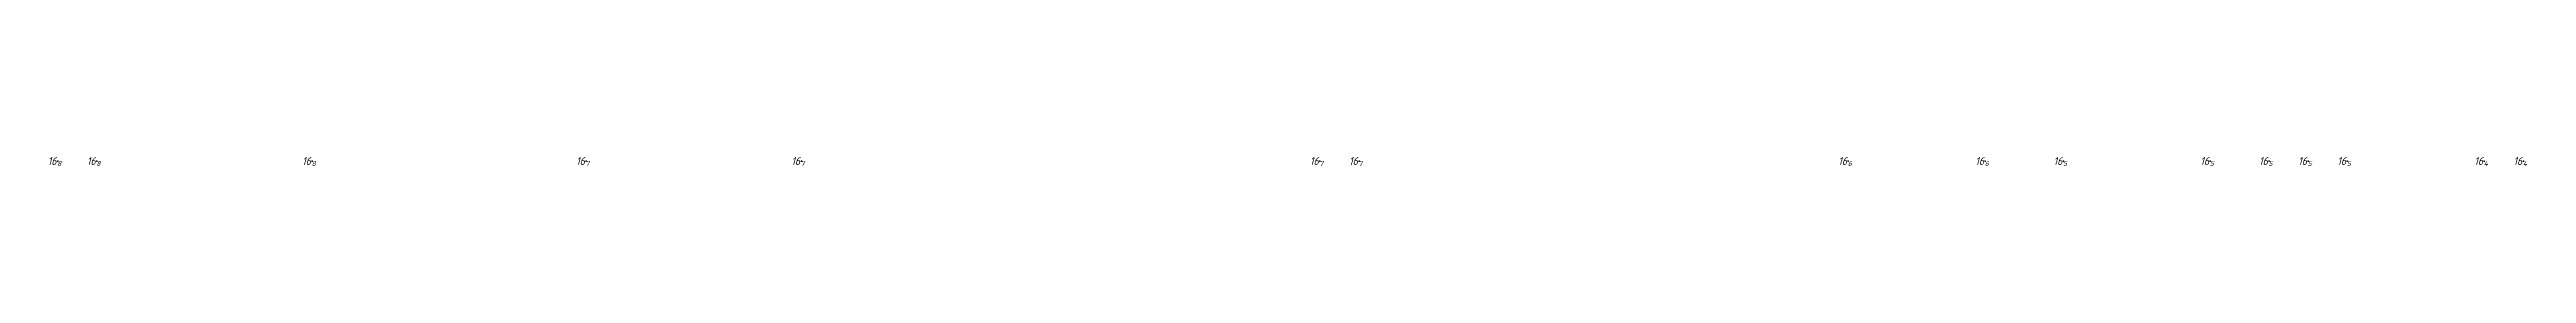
# Model space of a CAD drawing. Header units: metres. Extents: x 555406 to 556003, y 5031197 to 5031451.
# Drawn here: x 555471.2 to 555724.3, y 5031268.5 to 5031269.4 of the extents above; entities that cross this region are included whole.
import ezdxf
from ezdxf.enums import TextEntityAlignment as Align

# ---------------------------------------------------------------- set-up
doc = ezdxf.new("R2010")
doc.units = ezdxf.units.M
doc.layers.add('DEPTHS_TEXT', color=7, linetype='Continuous')
doc.layers.add('POINTS', color=8, linetype='Continuous')
doc.styles.add('ISO', font='iso')

msp = doc.modelspace()

# ---------------------------------------------------------------- texts
at = {"layer": 'DEPTHS_TEXT', "linetype": 'Continuous', "style": 'ISO', "oblique": 15}
for p in [(555471.87, 5031269), (555475.87, 5031269), (555497.87, 5031269), (555525.87, 5031269), (555547.87, 5031269), (555600.87, 5031269), (555604.87, 5031269), (555654.87, 5031269), (555668.87, 5031269), (555676.87, 5031269), (555691.87, 5031269), (555697.87, 5031269), (555701.87, 5031269), (555705.87, 5031269), (555719.87, 5031269), (555723.87, 5031269)]:
    msp.add_text('16', height=0.8, dxfattribs=at).set_placement(p, align=Align.MIDDLE_RIGHT)
for s, p in [('8', (555471.95, 5031269)), ('8', (555475.95, 5031269)), ('8', (555497.95, 5031269)), ('7', (555525.95, 5031269)), ('7', (555547.95, 5031269)), ('7', (555600.95, 5031269)), ('7', (555604.95, 5031269)), ('6', (555654.95, 5031269)), ('6', (555668.95, 5031269)), ('5', (555676.95, 5031269)), ('5', (555691.95, 5031269)), ('5', (555697.95, 5031269)), ('5', (555701.95, 5031269)), ('5', (555705.95, 5031269)), ('4', (555719.95, 5031269)), ('4', (555723.95, 5031269))]:
    msp.add_text(s, height=0.5, dxfattribs=at).set_placement(p, align=Align.TOP_LEFT)

# ---------------------------------------------------------------- linework, layer by layer
at = {"layer": 'POINTS', "linetype": 'Continuous'}
for p in [(555472, 5031269, 16.8), (555476, 5031269, 16.8), (555498, 5031269, 16.8), (555526, 5031269, 16.7), (555548, 5031269, 16.7), (555601, 5031269, 16.7), (555605, 5031269, 16.7), (555655, 5031269, 16.6), (555669, 5031269, 16.6), (555677, 5031269, 16.5), (555692, 5031269, 16.5), (555698, 5031269, 16.5), (555702, 5031269, 16.5), (555706, 5031269, 16.5), (555720, 5031269, 16.4), (555724, 5031269, 16.4)]:
    msp.add_point(p, dxfattribs=at)

msp.set_redraw_order([(e.dxf.handle, doc.entitydb.next_handle()) for e in msp.query("TEXT MTEXT ATTDEF DIMENSION ARC_DIMENSION")])  # texts and dimensions are drawn at this point

doc.saveas('drawing.dxf')
